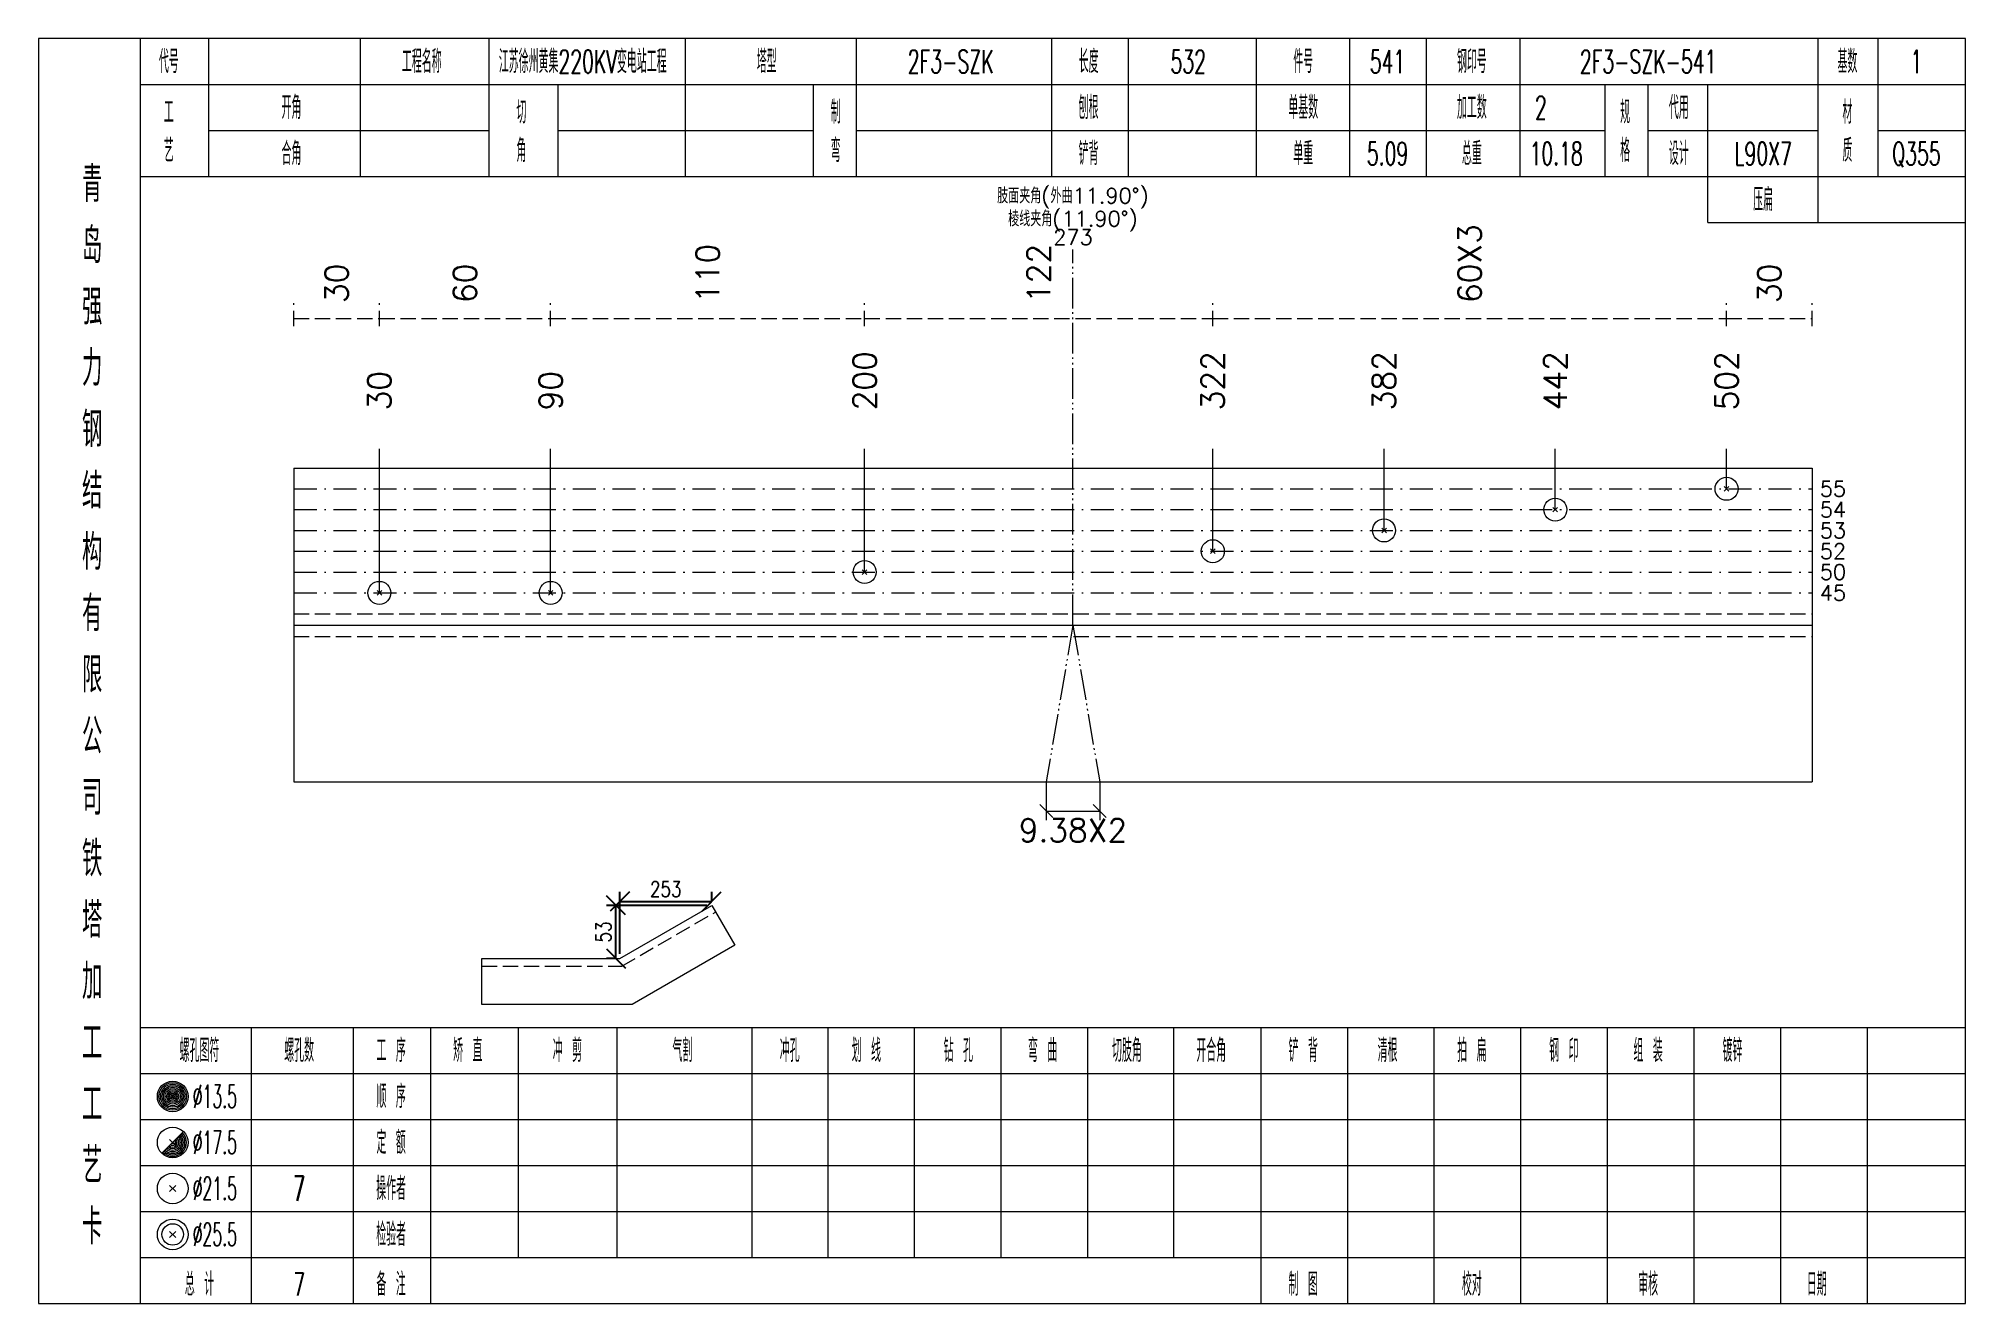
# Model space of a CAD drawing. Extents: x 0 to 4623, y -1159 to 4890.
# Drawn here: x 0 to 251.4, y 2025 to 2190 of the extents above; entities that cross this region are included whole.
import ezdxf
from ezdxf.enums import TextEntityAlignment as Align

# ---------------------------------------------------------------- set-up
doc = ezdxf.new("R2010")
doc.units = 0
doc.header["$MEASUREMENT"] = 0
for name, pattern in [('一点画线', [5.2, 3, -1, 0.2, -1]), ('制弯线', [5.9, 4, -0.5, 0.2, -0.5, 0.2, -0.5]), ('虚线', [2.75, 2, -0.75])]:
    doc.linetypes.add(name, pattern=pattern)
doc.layers.get('0').update_dxf_attribs({"linetype": 'CONTINUOUS', "lineweight": 25})
doc.layers.get('Defpoints').update_dxf_attribs({"linetype": 'CONTINUOUS'})
for name, color, linetype, lineweight in [('1', 7, 'CONTINUOUS', 25), ('2', 7, 'CONTINUOUS', 25), ('4', 7, 'CONTINUOUS', 25), ('5', 7, 'CONTINUOUS', 25)]:
    doc.layers.add(name, color=color, linetype=linetype, lineweight=lineweight)
doc.styles.add('DimFont', font='simplex.shx', dxfattribs={"width": 0.8, "bigfont": 'gbhzfs.shx'})
doc.styles.get("Standard").update_dxf_attribs({"font": 'simplex.shx', "width": 0.7, "height": 3, "bigfont": 'gbhzfs.shx'})
doc.dimstyles.new('DHDxfDimStyleOblique', dxfattribs={"dimtxt": 2.5, "dimasz": 2.5, "dimexe": 1.25, "dimexo": 0.625, "dimtad": 2, "dimtxsty": 'DimFont', "dimblk": 'OBLIQUE', "dimblk1": 'OBLIQUE', "dimblk2": 'OBLIQUE', "dimcen": 2.5, "dimadec": 0, "dimazin": 0, "dimtfac": 1, "dimtmove": 0, "dimatfit": 3, "dimfxl": 0, "dimarcsym": 0})

msp = doc.modelspace()

# ---------------------------------------------------------------- texts
at = {"color": 7, "linetype": 'Continuous', "lineweight": 13}
msp.add_text('肢面夹角(外曲11.90%%d)', height=2, dxfattribs=at).set_placement((134.957, 2170.5), align=Align.TOP_CENTER)
for s, height, p in [('棱线夹角(11.90%%d)', 2, (134.957, 2166.5)), ('9.38X2', 3, (134.957, 2086.722))]:
    msp.add_text(s, height=height, dxfattribs=at).set_placement(p, align=Align.MIDDLE_CENTER)
msp.add_text('273', height=2, dxfattribs=at).set_placement((134.957, 2162.5), align=Align.BOTTOM_CENTER)
at = {"color": 8, "linetype": 'Continuous', "lineweight": 9}
for s, p in [('60X3', (186.716, 2155.5)), ('110', (87.293, 2155.5)), ('122', (130.488, 2155.5)), ('30', (38.886, 2155.5)), ('60', (55.642, 2155.5)), ('30', (225.814, 2155.5))]:
    msp.add_text(s, height=3, rotation=90, dxfattribs=at).set_placement(p, align=Align.MIDDLE_LEFT)
at = {"color": 7, "linetype": 'Continuous', "lineweight": 13}
for s, p in [('200', (107.774, 2141.5)), ('322', (153.203, 2141.5)), ('382', (175.545, 2141.5)), ('442', (197.887, 2141.5)), ('502', (220.229, 2141.5)), ('30', (44.471, 2141.5)), ('90', (66.813, 2141.5))]:
    msp.add_text(s, height=3, rotation=90, dxfattribs=at).set_placement(p, align=Align.MIDDLE_LEFT)
for s, p in [('55', (232.4, 2131.263)), ('54', (232.4, 2128.549)), ('53', (232.4, 2125.835)), ('52', (232.4, 2123.121)), ('50', (232.4, 2120.406)), ('45', (232.4, 2117.692))]:
    msp.add_text(s, height=2, dxfattribs=at).set_placement(p, align=Align.MIDDLE_LEFT)
at = {"layer": '4', "color": 1, "linetype": 'Continuous', "lineweight": 13}
for s, height, width, p in [('代号', 3, 0.6, (17, 2187)), ('工程名称', 3, 0.6, (50, 2187)), ('江苏徐州黄集220KV变电站工程', 3, 0.6, (71, 2187)), ('塔型', 3, 0.6, (95, 2187)), ('2F3-SZK', 3, 0.6, (119, 2187)), ('长度', 3, 0.6, (137, 2187)), ('532', 3, 0.6, (150, 2187)), ('件号', 3, 0.6, (165, 2187)), ('541', 3, 0.6, (176, 2187)), ('钢印号', 3, 0.6, (187, 2187)), ('2F3-SZK-541', 3, 0.6, (210, 2187)), ('基数', 3, 0.6, (236, 2187)), ('1', 3, 0.6, (245, 2187)), ('开角', 3, 0.6, (33, 2181)), ('制', 3, 0.6, (104, 2180.4)), ('刨根', 3, 0.6, (137, 2181)), ('单基数', 3, 0.6, (165, 2181)), ('加工数', 3, 0.6, (187, 2181)), ('2', 3, 0.6, (196, 2181)), ('规', 3, 0.6, (207, 2180.4)), ('代用', 3, 0.6, (214, 2181)), ('材', 3, 0.6, (236, 2180.4)), ('工', 3, 0.6, (17, 2180.4)), ('切', 3, 0.6, (63, 2180.4)), ('艺', 3, 0.6, (17, 2175.4)), ('角', 3, 0.6, (63, 2175.4)), ('弯', 3, 0.6, (104, 2175.4)), ('格', 3, 0.6, (207, 2175.4)), ('质', 3, 0.6, (236, 2175.4)), ('合角', 3, 0.6, (33, 2175)), ('铲背', 3, 0.6, (137, 2175)), ('单重', 3, 0.6, (165, 2175)), ('5.09', 3, 0.6, (176, 2175)), ('总重', 3, 0.6, (187, 2175)), ('10.18', 3, 0.6, (198, 2175)), ('设计', 3, 0.6, (214, 2175)), ('L90X7', 3, 0.6, (225, 2175)), ('Q355', 3, 0.6, (245, 2175)), ('青', 4.6, 0.8, (7, 2171)), ('压扁', 3, 0.6, (225, 2169)), ('岛', 4.6, 0.8, (7, 2163)), ('强', 4.6, 0.8, (7, 2155)), ('力', 4.6, 0.8, (7, 2147)), ('钢', 4.6, 0.8, (7, 2139)), ('结', 4.6, 0.8, (7, 2131)), ('构', 4.6, 0.8, (7, 2123)), ('有', 4.6, 0.8, (7, 2115)), ('限', 4.6, 0.8, (7, 2107)), ('公', 4.6, 0.8, (7, 2099)), ('司', 4.6, 0.8, (7, 2091)), ('铁', 4.6, 0.8, (7, 2083)), ('塔', 4.6, 0.8, (7, 2075)), ('加', 4.6, 0.8, (7, 2067)), ('工', 4.6, 0.8, (7, 2059)), ('螺孔图符', 3, 0.6, (21, 2058)), ('螺孔数', 3, 0.6, (34, 2058)), ('工 序', 3, 0.6, (46, 2058)), ('矫 直', 3, 0.6, (56, 2058)), ('冲 剪', 3, 0.6, (69, 2058)), ('气割', 3, 0.6, (84, 2058)), ('冲孔', 3, 0.6, (98, 2058)), ('划 线', 3, 0.6, (108, 2058)), ('钻 孔', 3, 0.6, (120, 2058)), ('弯 曲', 3, 0.6, (131, 2058)), ('切肢角', 3, 0.6, (142, 2058)), ('开合角', 3, 0.6, (153, 2058)), ('铲 背', 3, 0.6, (165, 2058)), ('清根', 3, 0.6, (176, 2058)), ('拍 扁', 3, 0.6, (187, 2058)), ('钢 印', 3, 0.6, (199, 2058)), ('组 装', 3, 0.6, (210, 2058)), ('镀锌', 3, 0.6, (221, 2058)), ('工', 4.6, 0.8, (7, 2051)), ('%%C13.5', 3, 0.5, (23, 2052)), ('顺 序', 3, 0.6, (46, 2052)), ('%%C17.5', 3, 0.5, (23, 2046)), ('定 额', 3, 0.6, (46, 2046)), ('艺', 4.6, 0.8, (7, 2043)), ('%%C21.5', 3, 0.5, (23, 2040)), ('7', 3.2, 0.6, (34, 2040)), ('操作者', 3, 0.6, (46, 2040)), ('卡', 4.6, 0.8, (7, 2035)), ('%%C25.5', 3, 0.5, (23, 2034)), ('检验者', 3, 0.6, (46, 2034)), ('总 计', 3, 0.6, (21, 2027.5)), ('7', 3, 0.6, (34, 2027.5)), ('备 注', 3, 0.6, (46, 2027.5)), ('制 图', 3, 0.6, (165, 2027.5)), ('校对', 3, 0.6, (187, 2027.5)), ('审核', 3, 0.6, (210, 2027.5)), ('日期', 3, 0.6, (232, 2027.5))]:
    msp.add_text(s, height=height, dxfattribs=dict(at, width=width)).set_placement(p, align=Align.MIDDLE_CENTER)

# ---------------------------------------------------------------- blocks, each defined once
blk = doc.blocks.new('_OBLIQUE')
at = {"color": 0, "linetype": 'ByBlock', "lineweight": -2}
blk.add_line((-0.5, -0.5), (0.5, 0.5), dxfattribs=at)
blk = doc.blocks.new('*D13')
at = {"layer": '2', "color": 7, "linetype": 'Continuous', "lineweight": -2}
for p, q in [((75.83, 2070.62), (75.83, 2078.68)), ((75.83, 2077.43), (87.83, 2077.43)), ((87.83, 2077.55), (87.83, 2078.68))]:
    blk.add_line(p, q, dxfattribs=at)
at = {"layer": 'Defpoints', "color": 0, "linetype": 'Continuous'}
for p in [(87.83, 2077.43), (87.83, 2076.93), (75.83, 2070)]:
    blk.add_point(p, dxfattribs=at)
at = {"layer": '2', "color": 7, "linetype": 'Continuous', "lineweight": -2, "xscale": 2.5, "yscale": 2.5, "zscale": 2.5, "rotation": 180}
blk.add_blockref('_OBLIQUE', (75.83, 2077.43), dxfattribs=at)
at = {"layer": '2', "color": 7, "linetype": 'Continuous', "lineweight": -2, "xscale": 2.5, "yscale": 2.5, "zscale": 2.5}
blk.add_blockref('_OBLIQUE', (87.83, 2077.43), dxfattribs=at)
at = {"layer": '2', "color": 7, "linetype": 'Continuous', "lineweight": 13, "insert": (81.83, 2079.05), "char_height": 2, "attachment_point": 5, "line_spacing_factor": 0.6, "style": 'DimFont'}
blk.add_mtext('253', dxfattribs=at)
blk = doc.blocks.new('*D14')
at = {"layer": '2', "color": 7, "linetype": 'Continuous', "lineweight": -2}
for p, q in [((87.2, 2076.93), (74.08, 2076.93)), ((75.33, 2070), (75.33, 2076.93)), ((75.2, 2070), (74.08, 2070))]:
    blk.add_line(p, q, dxfattribs=at)
at = {"layer": 'Defpoints', "color": 0, "linetype": 'Continuous'}
for p in [(75.33, 2076.93), (87.83, 2076.93), (75.83, 2070)]:
    blk.add_point(p, dxfattribs=at)
at = {"layer": '2', "color": 7, "linetype": 'Continuous', "lineweight": -2, "xscale": 2.5, "yscale": 2.5, "zscale": 2.5}
for p, rotation in [((75.33, 2076.93), 90), ((75.33, 2070), 270)]:
    blk.add_blockref('_OBLIQUE', p, dxfattribs=dict(at, rotation=rotation))
at = {"layer": '2', "color": 7, "linetype": 'Continuous', "lineweight": 13, "insert": (73.7, 2073.46), "char_height": 2, "attachment_point": 5, "rotation": 90, "line_spacing_factor": 0.6, "style": 'DimFont'}
blk.add_mtext('53', dxfattribs=at)
blk = doc.blocks.new('孔21.5')
at = {"layer": '5', "color": 7, "linetype": 'Continuous', "lineweight": 13}
for p, q in [((-0.2, -0.2), (0.2, 0.2)), ((-0.2, 0.2), (0.2, -0.2))]:
    blk.add_line(p, q, dxfattribs=at)
blk.add_circle((0, 0), 1, dxfattribs=at)

# ---------------------------------------------------------------- dimensions: what is measured, and where the dimension line sits
at = {"layer": '2', "color": 7, "linetype": 'Continuous', "lineweight": 13}
dim = msp.add_linear_dim(base=(87.825, 2077.428), p1=(75.825, 2070), p2=(87.825, 2076.928), text='253', dimstyle='DHDxfDimStyleOblique', override={"dimtxt": 2, "dimclrd": 7, "dimclre": 7, "dimclrt": 7}, dxfattribs=at)
dim.commit()
dim.dimension.update_dxf_attribs({"geometry": '*D13', "text_midpoint": (81.825, 2077.428), "dimtype": 160})
dim = msp.add_linear_dim(base=(75.325, 2076.928), p1=(75.825, 2070), p2=(87.825, 2076.928), angle=90, text='53', dimstyle='DHDxfDimStyleOblique', override={"dimtxt": 2, "dimclrd": 7, "dimclre": 7, "dimclrt": 7}, dxfattribs=at)
dim.commit()
dim.dimension.update_dxf_attribs({"geometry": '*D14', "text_midpoint": (75.325, 2073.464), "dimtype": 160})

# ---------------------------------------------------------------- linework, layer by layer
at = {"color": 190, "linetype": '制弯线', "lineweight": 13}
for q in [(134.957, 2162.5), (131.464, 2093.022), (138.449, 2093.022)]:
    msp.add_line((134.957, 2113.5), q, dxfattribs=at)
at = {"color": 8, "linetype": '虚线', "lineweight": 9}
for p, q in [((33.3, 2152.5), (33.3, 2155.5)), ((44.471, 2152.5), (44.471, 2155.5)), ((44.471, 2152.5), (44.471, 2155.5)), ((66.813, 2152.5), (66.813, 2155.5)), ((66.813, 2152.5), (66.813, 2155.5)), ((107.774, 2152.5), (107.774, 2155.5)), ((107.774, 2152.5), (107.774, 2155.5)), ((153.203, 2152.5), (153.203, 2155.5)), ((153.203, 2152.5), (153.203, 2155.5)), ((220.229, 2152.5), (220.229, 2155.5)), ((220.229, 2152.5), (220.229, 2155.5)), ((231.4, 2152.5), (231.4, 2155.5)), ((33.3, 2153.5), (44.471, 2153.5)), ((44.471, 2153.5), (66.813, 2153.5)), ((66.813, 2153.5), (107.774, 2153.5)), ((107.774, 2153.5), (153.203, 2153.5)), ((153.203, 2153.5), (220.229, 2153.5)), ((220.229, 2153.5), (231.4, 2153.5))]:
    msp.add_line(p, q, dxfattribs=at)
at = {"color": 7, "linetype": 'Continuous', "lineweight": 13}
for p, q in [((44.471, 2117.692), (44.471, 2136.5)), ((66.813, 2117.692), (66.813, 2136.5)), ((107.774, 2120.406), (107.774, 2136.5)), ((153.203, 2123.121), (153.203, 2136.5)), ((175.545, 2125.835), (175.545, 2136.5)), ((197.887, 2128.549), (197.887, 2136.5)), ((220.229, 2131.263), (220.229, 2136.5)), ((131.464, 2093.022), (131.464, 2088.022)), ((138.449, 2093.022), (138.449, 2088.022)), ((132.312, 2088.374), (130.615, 2090.071)), ((131.464, 2089.222), (138.449, 2089.222)), ((139.298, 2088.374), (137.601, 2090.071))]:
    msp.add_line(p, q, dxfattribs=at)
at = {"color": 7, "linetype": 'Continuous', "lineweight": 18}
for p, q in [((33.3, 2133.978), (33.3, 2093.022)), ((33.3, 2133.978), (231.4, 2133.978)), ((231.4, 2133.978), (231.4, 2093.022)), ((33.3, 2113.5), (231.4, 2113.5))]:
    msp.add_line(p, q, dxfattribs=at)
at = {"color": 3, "linetype": '一点画线', "lineweight": 13}
for p, q in [((33.3, 2131.263), (231.4, 2131.263)), ((33.3, 2128.549), (231.4, 2128.549)), ((33.3, 2125.835), (231.4, 2125.835)), ((33.3, 2123.121), (231.4, 2123.121)), ((33.3, 2120.406), (231.4, 2120.406)), ((33.3, 2117.692), (231.4, 2117.692))]:
    msp.add_line(p, q, dxfattribs=at)
at = {"color": 1, "linetype": '虚线', "lineweight": 18}
for p, q in [((33.3, 2114.978), (231.4, 2114.978)), ((33.3, 2112.022), (231.4, 2112.022))]:
    msp.add_line(p, q, dxfattribs=at)
at = {"layer": '1', "color": 7, "linetype": 'Continuous', "lineweight": 18}
msp.add_line((33.3, 2093.022), (231.4, 2093.022), dxfattribs=at)
at = {"layer": '2', "color": 7, "linetype": 'Continuous', "lineweight": 13}
for p, q in [((75.825, 2070), (87.825, 2076.928)), ((87.825, 2076.928), (90.825, 2071.732)), ((90.825, 2071.732), (77.433, 2064)), ((57.825, 2070), (75.825, 2070)), ((57.825, 2064), (57.825, 2070)), ((77.433, 2064), (57.825, 2064))]:
    msp.add_line(p, q, dxfattribs=at)
at = {"layer": '2', "color": 1, "linetype": '虚线', "lineweight": 13}
for p, q in [((76.093, 2069), (88.325, 2076.062)), ((57.825, 2069), (76.093, 2069))]:
    msp.add_line(p, q, dxfattribs=at)
at = {"layer": '4', "color": 1, "linetype": 'Continuous', "lineweight": 18}
for p, q in [((13.3, 2025), (13.3, 2190)), ((22.2, 2172), (22.2, 2190)), ((42, 2172), (42, 2190)), ((58.8, 2172), (58.8, 2190)), ((84.4, 2172), (84.4, 2190)), ((106.7, 2172), (106.7, 2190)), ((132.2, 2172), (132.2, 2190)), ((142.2, 2172), (142.2, 2190)), ((158.9, 2172), (158.9, 2190)), ((171.1, 2172), (171.1, 2190)), ((181.1, 2172), (181.1, 2190)), ((193.3, 2172), (193.3, 2190)), ((232.2, 2166), (232.2, 2190)), ((240, 2172), (240, 2190)), ((13.3, 2184), (251.4, 2184)), ((67.8, 2172), (67.8, 2184)), ((101.1, 2172), (101.1, 2184)), ((204.4, 2172), (204.4, 2184)), ((210, 2172), (210, 2184)), ((217.8, 2166), (217.8, 2184)), ((22.2, 2178), (58.8, 2178)), ((67.8, 2178), (101.1, 2178)), ((106.7, 2178), (204.4, 2178)), ((210, 2178), (232.2, 2178)), ((240, 2178), (251.4, 2178)), ((13.3, 2172), (251.4, 2172)), ((217.8, 2166), (251.4, 2166)), ((13.3, 2061), (251.4, 2061)), ((27.8, 2025), (27.8, 2061)), ((41.1, 2025), (41.1, 2061)), ((51.2, 2025), (51.2, 2061)), ((62.6, 2031), (62.6, 2061)), ((75.5, 2031), (75.5, 2061)), ((93.1, 2031), (93.1, 2061)), ((103, 2031), (103, 2061)), ((114.3, 2031), (114.3, 2061)), ((125.6, 2031), (125.6, 2061)), ((136.9, 2031), (136.9, 2061)), ((148.1, 2031), (148.1, 2061)), ((159.5, 2031), (159.5, 2061)), ((170.8, 2031), (170.8, 2061)), ((182.1, 2031), (182.1, 2061)), ((193.4, 2031), (193.4, 2061)), ((204.7, 2031), (204.7, 2061)), ((216, 2031), (216, 2061)), ((227.3, 2031), (227.3, 2061)), ((238.6, 2031), (238.6, 2061)), ((13.3, 2055), (251.4, 2055)), ((13.3, 2049), (251.4, 2049)), ((13.3, 2043), (251.4, 2043)), ((13.3, 2037), (251.4, 2037)), ((13.3, 2031), (251.4, 2031)), ((159.5, 2025), (159.5, 2031)), ((170.8, 2025), (170.8, 2031)), ((182.1, 2025), (182.1, 2031)), ((193.4, 2025), (193.4, 2031)), ((204.7, 2025), (204.7, 2031)), ((216, 2025), (216, 2031)), ((227.3, 2025), (227.3, 2031)), ((238.6, 2025), (238.6, 2031))]:
    msp.add_line(p, q, dxfattribs=at)
at = {"layer": '4', "color": 7, "linetype": 'Continuous', "lineweight": 13}
for p, q in [((17.3, 2051.8), (17.7, 2052.2)), ((17.7, 2051.8), (17.3, 2052.2)), ((16.086, 2044.586), (18.914, 2047.414)), ((17.1, 2046.4), (17.9, 2045.6)), ((17.1, 2039.6), (17.9, 2040.4)), ((17.1, 2040.4), (17.9, 2039.6)), ((17.1, 2033.6), (17.9, 2034.4)), ((17.1, 2034.4), (17.9, 2033.6))]:
    msp.add_line(p, q, dxfattribs=at)
at = {"layer": '4', "color": 1, "linetype": 'Continuous', "lineweight": 18}
msp.add_lwpolyline([(0, 2190), (0, 2025), (251.4, 2025), (251.4, 2190)], close=True, dxfattribs=at)
at = {"layer": '4', "color": 7, "linetype": 'Continuous', "lineweight": 13}
for centre, radius in [((17.5, 2052), 2), ((17.5, 2052), 1.8), ((17.5, 2052), 1.6), ((17.5, 2052), 1.4), ((17.5, 2052), 1.2), ((17.5, 2052), 1), ((17.5, 2052), 0.8), ((17.5, 2052), 0.6), ((17.5, 2052), 0.4), ((17.5, 2052), 0.2), ((17.5, 2046), 2), ((17.5, 2040), 2), ((17.5, 2034), 2), ((17.5, 2034), 1.4)]:
    msp.add_circle(centre, radius, dxfattribs=at)
for radius in [1.8, 1.6, 1.4, 1.2, 1, 0.8, 0.6, 0.4, 0.2]:
    msp.add_arc((17.5, 2046), radius, 225, 45, dxfattribs=at)

# ---------------------------------------------------------------- block references
at = {"color": 7, "linetype": 'Continuous', "lineweight": 13, "xscale": 1.5, "yscale": 1.5, "zscale": 1.5}
for p in [(220.229, 2131.263), (197.887, 2128.549), (175.545, 2125.835), (153.203, 2123.121), (107.774, 2120.406), (44.471, 2117.692), (66.813, 2117.692)]:
    msp.add_blockref('孔21.5', p, dxfattribs=at)

msp.set_redraw_order([(e.dxf.handle, doc.entitydb.next_handle()) for e in msp.query("TEXT MTEXT ATTDEF DIMENSION ARC_DIMENSION")])  # texts and dimensions are drawn at this point

doc.saveas('drawing.dxf')
